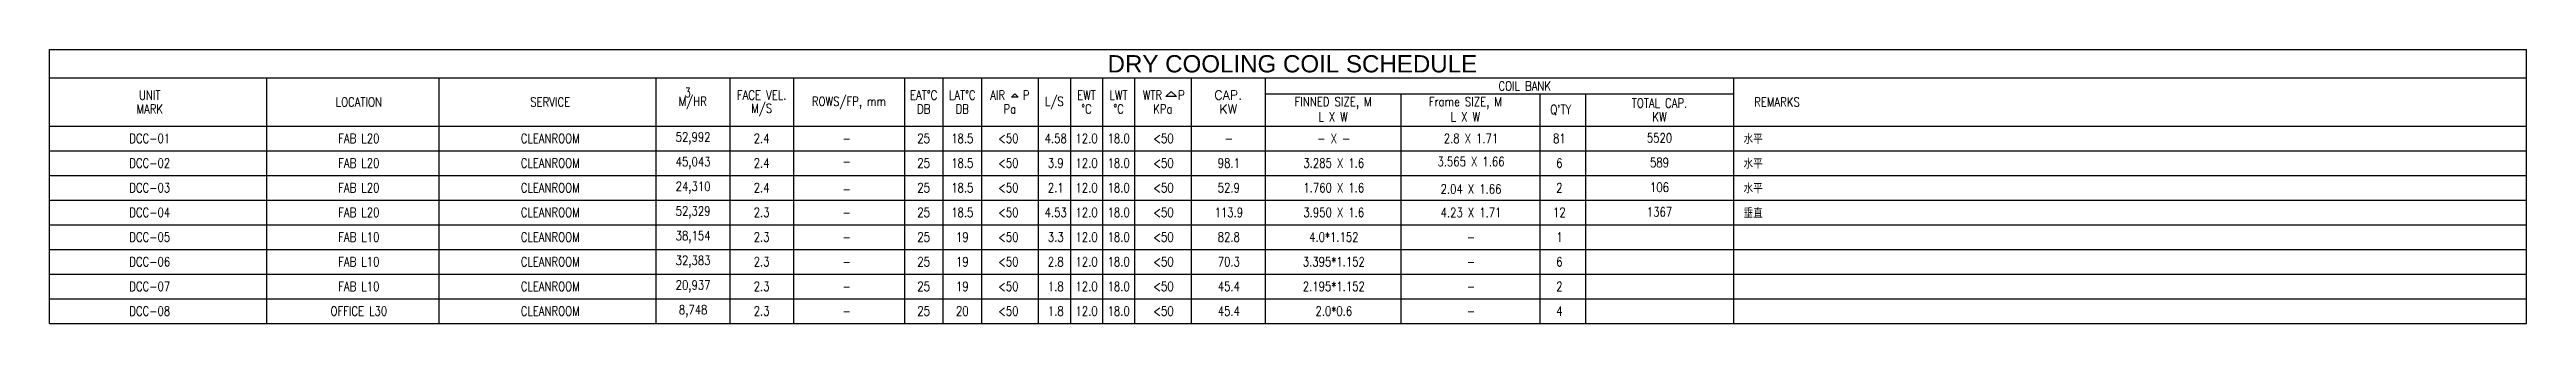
# Model space of a CAD drawing. Extents: x 41366 to 42946, y 84474 to 85871.
# Drawn here: x 42276 to 42946, y 85222 to 85296 of the extents above; entities that cross this region are included whole.
import ezdxf
from ezdxf.enums import TextEntityAlignment as Align

# ---------------------------------------------------------------- set-up
doc = ezdxf.new("R2010")
doc.units = 0
doc.header["$LTSCALE"] = 10
for name, color, linetype in [('M-DETL-03', 3, 'Continuous'), ('M-DETL-60', 3, 'Continuous'), ('M-DETL-EQ', 6, 'Continuous'), ('M-DETL-IF', 2, 'Continuous'), ('M-DETL-OF', 5, 'Continuous')]:
    doc.layers.add(name, color=color, linetype=linetype)
doc.styles.add('DD-TXT', font='arial.ttf')
doc.styles.add('STDTEXT', font='simplex.shx', dxfattribs={"width": 0.8, "bigfont": 'chineset.shx'})

msp = doc.modelspace()

# ---------------------------------------------------------------- texts
at = {"layer": 'M-DETL-03', "style": 'STDTEXT', "width": 0.8}
for s, p in [('UNIT', (42303.49, 85283.6)), ('FACE VEL.', (42469.01, 85283.6)), ('EAT%%DC', (42512.84, 85283.6)), ('LAT%%DC', (42523.28, 85283.6)), ('AIR   P', (42536.16, 85283.6)), ('EWT', (42556.88, 85283.6)), ('LWT', (42565.55, 85283.6)), ('WTR', (42574.74, 85283.6)), ('P', (42582.54, 85283.6)), ('COIL BANK', (42675.42, 85286.06)), ('MARK', (42303.49, 85279.85)), ('LOCATION', (42360.05, 85281.73)), ('SERVICE', (42411.82, 85281.73)), ('M/HR', (42450.39, 85281.73)), ('M/S', (42469.01, 85279.85)), ('ROWS/FP, mm', (42492.63, 85281.73)), ('DB', (42512.84, 85279.85)), ('DB', (42523.28, 85279.85)), ('Pa', (42536.16, 85279.85)), ('L/S', (42548.19, 85281.73)), ('%%DC', (42556.88, 85279.85)), ('%%DC', (42565.55, 85279.85)), ('KPa', (42577.55, 85279.85)), ('FINNED SIZE, M', (42623.6, 85281.44)), ('L X W', (42623.6, 85277.69)), ('Frame SIZE, M', (42659.36, 85281.44)), ('L X W', (42659.36, 85277.69)), ("Q'TY", (42685.18, 85279.56)), ('TOTAL CAP.', (42711.88, 85281.44)), ('KW', (42711.88, 85277.69)), ('REMARKS', (42743.65, 85281.73)), ('DCC-01', (42303.49, 85271.9)), ('FAB L20', (42360.05, 85271.9)), ('CLEANROOM', (42411.82, 85271.9)), ('52,992', (42450.48, 85271.9)), ('2.4', (42469.01, 85271.9)), ('-', (42491.98, 85271.9)), ('25', (42512.84, 85271.9)), ('18.5', (42523.28, 85271.9)), ('<50', (42535.76, 85271.9)), ('4.58', (42548.56, 85271.9)), ('12.0', (42556.91, 85271.9)), ('18.0', (42565.58, 85271.9)), ('<50', (42577.72, 85271.9)), ('-', (42595.38, 85271.9)), ('- X -', (42623.78, 85271.9)), ('2.8 X 1.71', (42660.89, 85271.9)), ('81', (42684.8, 85271.9)), ('5520', (42711.88, 85272.04)), ('水平', (42737.21, 85271.9)), ('DCC-02', (42303.49, 85265.23)), ('FAB L20', (42360.05, 85265.23)), ('CLEANROOM', (42411.82, 85265.23)), ('45,043', (42450.48, 85265.23)), ('2.4', (42469.01, 85265.23)), ('-', (42491.98, 85265.63)), ('25', (42512.84, 85265.23)), ('18.5', (42523.28, 85265.23)), ('<50', (42535.76, 85265.23)), ('3.9', (42548.56, 85265.23)), ('12.0', (42556.91, 85265.23)), ('18.0', (42565.58, 85265.23)), ('<50', (42577.72, 85265.23)), ('98.1', (42595.38, 85265.23)), ('3.285 X 1.6', (42623.78, 85265.23)), ('3.565 X 1.66', (42660.89, 85265.63)), ('6', (42684.8, 85265.23)), ('589', (42711.88, 85265.37)), ('水平', (42737.21, 85265.23)), ('DCC-03', (42303.49, 85258.56)), ('FAB L20', (42360.05, 85258.56)), ('CLEANROOM', (42411.82, 85258.56)), ('24,310', (42450.48, 85258.56)), ('2.4', (42469.01, 85258.56)), ('-', (42491.98, 85258.21)), ('25', (42512.84, 85258.56)), ('18.5', (42523.28, 85258.56)), ('<50', (42535.76, 85258.56)), ('2.1', (42548.56, 85258.56)), ('12.0', (42556.91, 85258.56)), ('18.0', (42565.58, 85258.56)), ('<50', (42577.72, 85258.56)), ('52.9', (42595.38, 85258.56)), ('1.760 X 1.6', (42623.78, 85258.56)), ('2.04 X 1.66', (42660.89, 85258.21)), ('2', (42684.8, 85258.56)), ('106', (42711.88, 85258.7)), ('水平', (42737.21, 85258.56)), ('DCC-04', (42303.49, 85251.9)), ('FAB L20', (42360.05, 85251.9)), ('CLEANROOM', (42411.82, 85251.9)), ('52,329', (42450.48, 85251.9)), ('2.3', (42469.01, 85251.9)), ('-', (42491.98, 85251.87)), ('25', (42512.84, 85251.9)), ('18.5', (42523.28, 85251.9)), ('<50', (42535.76, 85251.9)), ('4.53', (42548.56, 85251.9)), ('12.0', (42556.91, 85251.9)), ('18.0', (42565.58, 85251.9)), ('<50', (42577.72, 85251.9)), ('113.9', (42595.38, 85251.9)), ('3.950 X 1.6', (42623.78, 85251.9)), ('4.23 X 1.71', (42660.89, 85251.87)), ('12', (42684.8, 85251.9)), ('1367', (42711.88, 85252.04)), ('垂直', (42737.21, 85251.9)), ('DCC-05', (42303.49, 85245.23)), ('FAB L10', (42360.05, 85245.23)), ('CLEANROOM', (42411.82, 85245.23)), ('38,154', (42450.48, 85245.23)), ('2.3', (42469.01, 85245.23)), ('-', (42491.98, 85245.23)), ('25', (42512.84, 85245.23)), ('19', (42523.28, 85245.23)), ('<50', (42535.76, 85245.23)), ('3.3', (42548.56, 85245.23)), ('12.0', (42556.91, 85245.23)), ('18.0', (42565.58, 85245.23)), ('<50', (42577.72, 85245.23)), ('82.8', (42595.38, 85245.23)), ('4.0*1.152', (42623.78, 85245.23)), ('-', (42660.89, 85245.2)), ('1', (42684.8, 85245.23)), ('DCC-06', (42303.49, 85238.56)), ('FAB L10', (42360.05, 85238.56)), ('CLEANROOM', (42411.82, 85238.56)), ('32,383', (42450.48, 85238.56)), ('2.3', (42469.01, 85238.56)), ('-', (42491.98, 85238.56)), ('25', (42512.84, 85238.56)), ('19', (42523.28, 85238.56)), ('<50', (42535.76, 85238.56)), ('2.8', (42548.56, 85238.56)), ('12.0', (42556.91, 85238.56)), ('18.0', (42565.58, 85238.56)), ('<50', (42577.72, 85238.56)), ('70.3', (42595.38, 85238.56)), ('3.395*1.152', (42623.78, 85238.56)), ('-', (42660.89, 85238.54)), ('6', (42684.8, 85238.56)), ('DCC-07', (42303.49, 85231.9)), ('FAB L10', (42360.05, 85231.9)), ('CLEANROOM', (42411.82, 85231.9)), ('20,937', (42450.48, 85231.9)), ('2.3', (42469.01, 85231.9)), ('-', (42491.98, 85231.9)), ('25', (42512.84, 85231.9)), ('19', (42523.28, 85231.9)), ('<50', (42535.76, 85231.9)), ('1.8', (42548.56, 85231.9)), ('12.0', (42556.91, 85231.9)), ('18.0', (42565.58, 85231.9)), ('<50', (42577.72, 85231.9)), ('45.4', (42595.38, 85231.9)), ('2.195*1.152', (42623.78, 85231.9)), ('-', (42660.89, 85231.87)), ('2', (42684.8, 85231.9)), ('DCC-08', (42303.49, 85225.23)), ('OFFICE L30', (42360.05, 85225.23)), ('CLEANROOM', (42411.82, 85225.23)), ('8,748', (42450.48, 85225.23)), ('2.3', (42469.01, 85225.23)), ('-', (42491.98, 85225.23)), ('25', (42512.84, 85225.23)), ('20', (42523.28, 85225.23)), ('<50', (42535.76, 85225.23)), ('1.8', (42548.56, 85225.23)), ('12.0', (42556.91, 85225.23)), ('18.0', (42565.58, 85225.23)), ('<50', (42577.72, 85225.23)), ('45.4', (42595.38, 85225.23)), ('2.0*0.6', (42623.78, 85225.23)), ('-', (42660.89, 85225.2)), ('4', (42684.8, 85225.23))]:
    msp.add_text(s, height=2.5, dxfattribs=at).set_placement(p, align=Align.MIDDLE)
msp.add_text('3', height=2.5, dxfattribs=at).set_placement((42448.16, 85283.02))
at = {"layer": 'M-DETL-60', "style": 'STDTEXT'}
for s, p in [('CAP.', (42595.22, 85283.6)), ('KW', (42595.22, 85279.85))]:
    msp.add_text(s, height=2.5, dxfattribs=at).set_placement(p, align=Align.MIDDLE)
at = {"layer": 'M-DETL-EQ', "style": 'DD-TXT'}
msp.add_text('DRY COOLING COIL SCHEDULE', height=4.6667, dxfattribs=at).set_placement((42612.57, 85292.06), align=Align.MIDDLE)

# ---------------------------------------------------------------- linework, layer by layer
at = {"layer": 'M-DETL-03'}
for points in [[(42579.8, 85284.6), (42581.22, 85283.18), (42579.21, 85283.18), (42578.37, 85283.18)], [(42537.47, 85283.97), (42538.38, 85283.06), (42537.09, 85283.06), (42536.56, 85283.06)]]:
    msp.add_lwpolyline(points, close=True, dxfattribs=at)
at = {"layer": 'M-DETL-IF'}
for p, q in [((42335.05, 85288.23), (42335.05, 85221.9)), ((42381.72, 85288.23), (42381.72, 85221.9)), ((42440.39, 85288.23), (42440.39, 85221.9)), ((42460.39, 85288.23), (42460.39, 85221.9)), ((42477.63, 85288.23), (42477.63, 85221.9)), ((42507.63, 85288.23), (42507.63, 85221.9)), ((42518.06, 85288.23), (42518.06, 85221.9)), ((42528.49, 85288.23), (42528.49, 85221.9)), ((42543.83, 85288.23), (42543.83, 85221.9)), ((42552.55, 85288.23), (42552.55, 85221.9)), ((42561.22, 85288.23), (42561.22, 85221.9)), ((42569.88, 85288.23), (42569.88, 85221.9)), ((42585.22, 85288.23), (42585.22, 85221.9)), ((42605.22, 85288.23), (42605.22, 85221.9)), ((42731.88, 85288.23), (42731.88, 85221.9)), ((42605.22, 85283.9), (42731.88, 85283.9)), ((42641.88, 85283.9), (42641.88, 85221.9)), ((42679.47, 85283.9), (42679.47, 85221.9)), ((42691.88, 85283.9), (42691.88, 85221.9)), ((42276.39, 85268.56), (42946.39, 85268.56)), ((42276.39, 85261.9), (42946.39, 85261.9)), ((42276.39, 85255.23), (42946.39, 85255.23)), ((42276.39, 85248.56), (42946.39, 85248.56)), ((42276.39, 85241.9), (42946.39, 85241.9)), ((42276.39, 85235.23), (42946.39, 85235.23)), ((42276.39, 85228.56), (42946.39, 85228.56))]:
    msp.add_line(p, q, dxfattribs=at)
at = {"layer": 'M-DETL-OF'}
for p, q in [((42276.39, 85221.9), (42276.39, 85295.9)), ((42276.39, 85295.9), (42946.39, 85295.9)), ((42946.39, 85221.9), (42946.39, 85295.9)), ((42276.39, 85288.23), (42946.39, 85288.23)), ((42276.39, 85275.23), (42946.39, 85275.23)), ((42276.39, 85275.23), (42946.39, 85275.23)), ((42276.39, 85221.9), (42946.39, 85221.9))]:
    msp.add_line(p, q, dxfattribs=at)

msp.set_redraw_order([(e.dxf.handle, doc.entitydb.next_handle()) for e in msp.query("TEXT MTEXT ATTDEF DIMENSION ARC_DIMENSION")])  # texts and dimensions are drawn at this point

doc.saveas('drawing.dxf')
